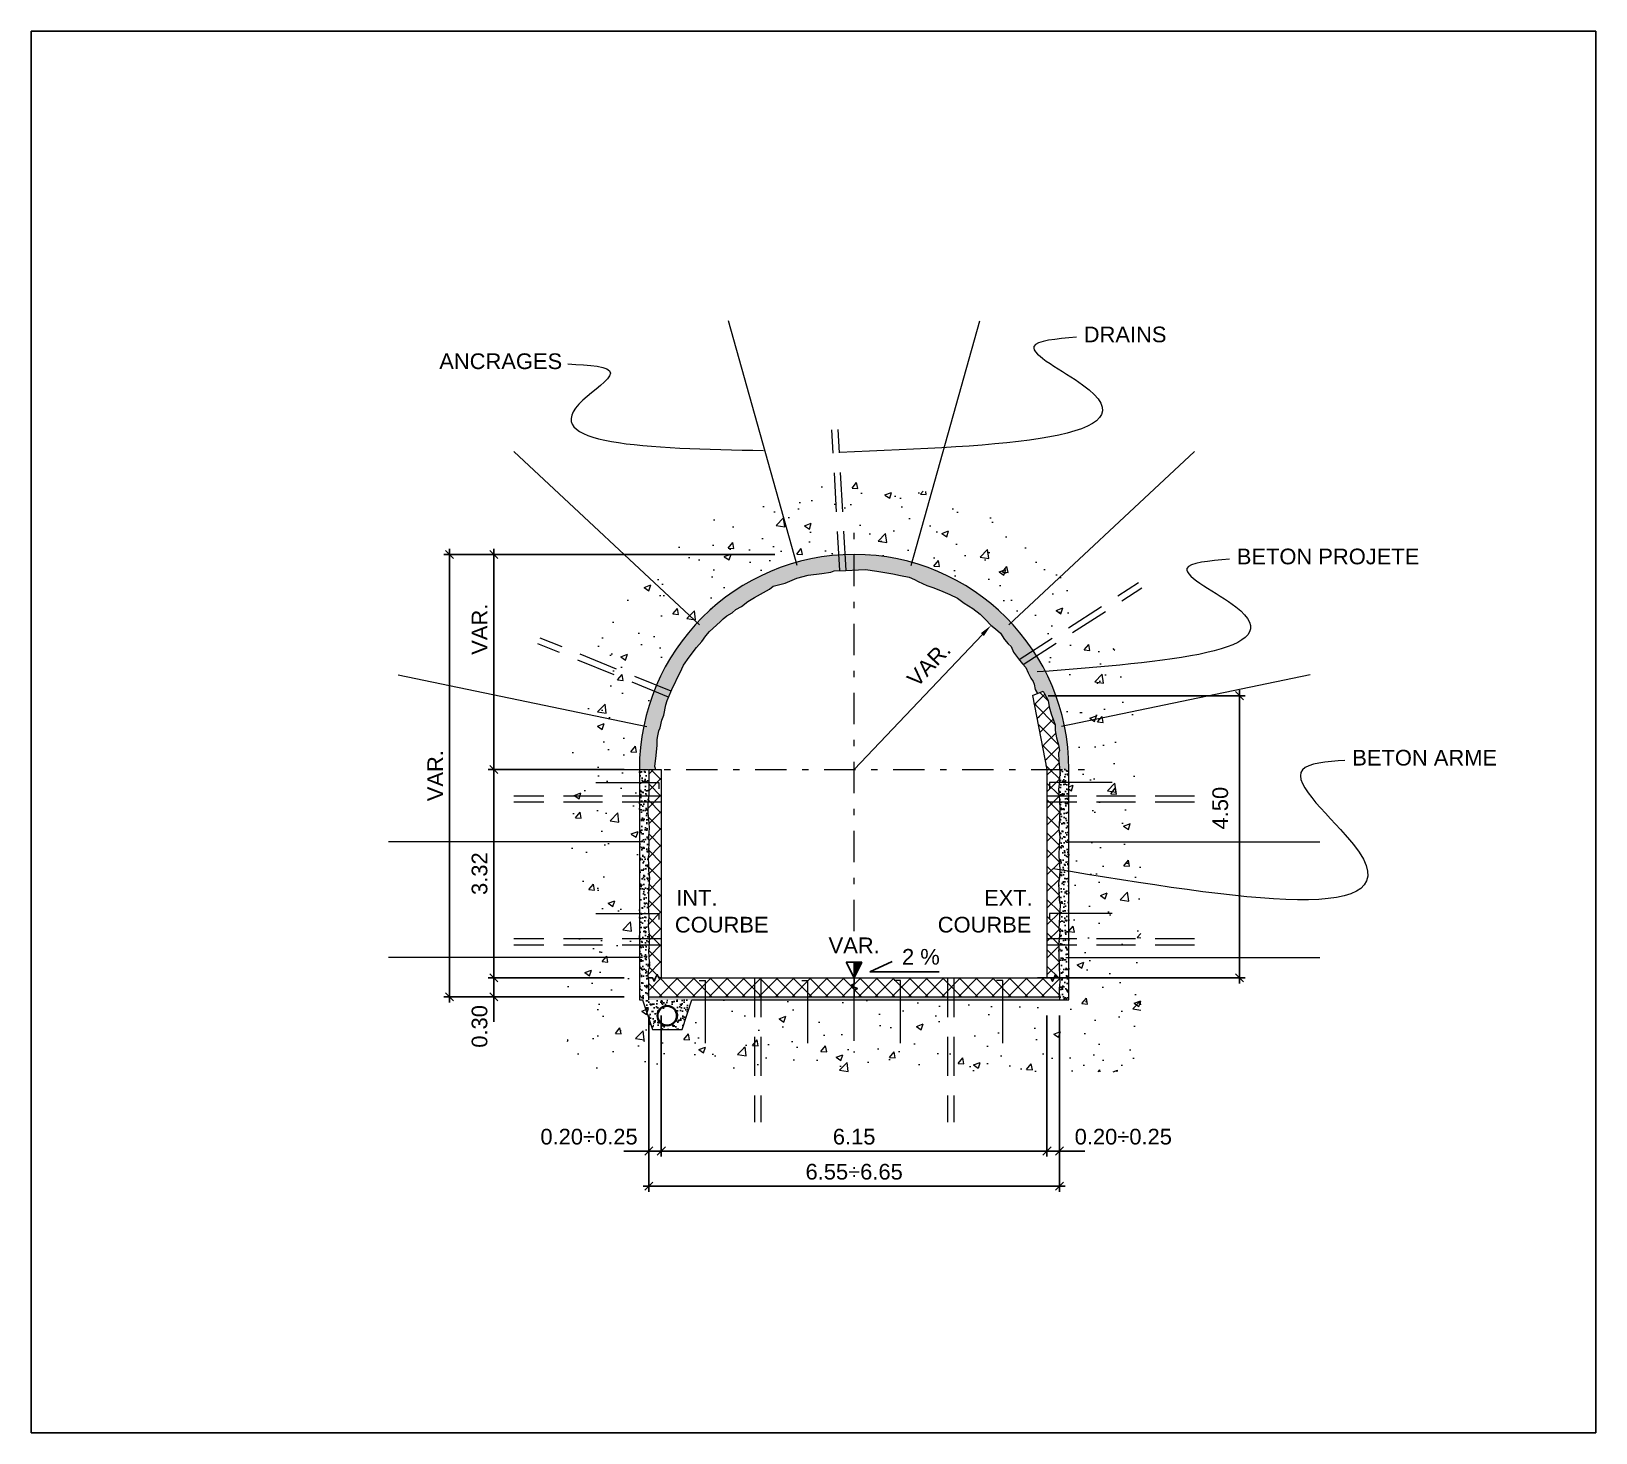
# Model space of a CAD drawing. Header units: millimetres. Extents: x -229 to 63875, y -200 to 109542.
# Drawn here: x 198.67 to 223.62, y 125.44 to 147.78 of the extents above; entities that cross this region are included whole.
import ezdxf
from ezdxf.enums import TextEntityAlignment as Align

# ---------------------------------------------------------------- set-up
doc = ezdxf.new("R2010")
doc.units = ezdxf.units.MM
for name, pattern in [('NASCOSTA', [9.525, 6.35, -3.175]), ('TRATTEGGIATA2', [0.375, 0.25, -0.125]), ('TRATTOPUNTO', [1, 0.5, -0.25, 0, -0.25])]:
    doc.linetypes.add(name, pattern=pattern)
for name, color, linetype in [('coordinate', 2, 'Continuous'), ('DIME', 6, 'Continuous'), ('LIN010CO', 2, 'Continuous'), ('LIN018CO', 6, 'Continuous'), ('LIN018TR', 6, 'NASCOSTA'), ('LIN035CO', 1, 'Continuous'), ('LIN050CO', 3, 'Continuous'), ('TEXT035', 1, 'Continuous')]:
    doc.layers.add(name, color=color, linetype=linetype)
doc.layers.add('no_plot', color=5, linetype='Continuous', plot=False)
doc.styles.add('ARIAL', font='arial.ttf')
doc.linetypes.add('ROCK', pattern='A,0.25,-0.18,["<",Standard,S=0.18,R=90,X=0,Y=-0.09],0,["-",Standard,S=0.18,R=45,X=-0.111213,Y=-0.238491],0.25', length=0.68)
doc.dimstyles.new('100', dxfattribs={"dimtxt": 0.5, "dimasz": 0.4, "dimexe": 0, "dimexo": 0.5, "dimgap": 0.2, "dimtad": 1, "dimzin": 4, "dimdsep": 46, "dimtxsty": 'ARIAL', "dimblk1": 'LINE', "dimblk2": 'LINE', "dimsah": 1, "dimcen": 2.5, "dimclrd": 6, "dimclre": 6, "dimclrt": 1, "dimadec": 0, "dimazin": 0, "dimtfac": 1, "dimtmove": 2, "dimatfit": 3, "dimldrblk": 'LINE', "dimfxl": 1, "dimtvp": 1, "dimtolj": 1, "dimtzin": 0, "dimarcsym": 0})
pattern_1 = [(315, (-12487.92371, -21578.50377), (0.1325825215, 0.1325825215), []), (45, (-12487.92371, -21578.50377), (-0.1325825215, 0.1325825215), [])]
pattern_2 = [(37.5, (-12487.92371, -21578.50377), (-0.0037796015, 0.11560942614), [0, -0.0912, 0, -0.102, 0, -0.0975]), (7.5, (-12487.92371, -21578.50377), (0.1061866023, 0.1693287639), [0, -0.0492, 0, -0.0822, 0, -0.0315]), (327.5, (-12487.99751, -21578.50377), (0.1868485117, 0.0003395432), [0, -0.03, 0, -0.108, 0, -0.141]), (317.5, (-12487.99751, -21578.50377), (0.1803675963, 0.0526605339), [0, -0.015, 0, -0.0708, 0, -0.081])]

msp = doc.modelspace()

# ---------------------------------------------------------------- texts
at = {"layer": 'coordinate', "color": 1, "lineweight": 0, "style": 'ARIAL'}
for s, p in [('DRAINS', (215.4572, 142.8241)), ('BETON PROJETE', (217.89797, 139.28486)), ('INT.', (208.95764, 133.84342)), ('COURBE', (208.93727, 133.41588))]:
    msp.add_text(s, height=0.25, dxfattribs=at).set_placement(p)
for s, p in [('EXT.', (214.64331, 133.84342)), ('COURBE', (214.62294, 133.41588))]:
    msp.add_text(s, height=0.25, dxfattribs=at).set_placement(p, align=Align.RIGHT)
at = {"layer": 'TEXT035', "style": 'ARIAL'}
for s, p in [('ANCRAGES', (205.18013, 142.397)), ('BETON ARME', (219.73963, 136.07742))]:
    msp.add_text(s, height=0.25, dxfattribs=at).set_placement(p)
msp.add_text('2 %', height=0.25, dxfattribs=at).set_placement((213.16124, 132.9038), align=Align.RIGHT)

# ---------------------------------------------------------------- blocks, each defined once
blk = doc.blocks.new('LINE')
for p, q in [((-1.6, 0), (0.45, 0)), ((0, 0.45), (0, -0.45))]:
    blk.add_line(p, q)
at = {"color": 3}
blk.add_line((-0.32, -0.32), (0.32, 0.32), dxfattribs=at)
blk = doc.blocks.new('*D7')
at = {"layer": 'Defpoints', "color": 0, "linetype": 'Continuous', "transparency": 16777216}
for p in [(214.638, 137.191), (214.472, 132.691), (217.943, 132.691)]:
    blk.add_point(p, dxfattribs=at)
at = {"layer": 'DIME', "color": 6, "linetype": 'Continuous', "lineweight": -2, "transparency": 16777216}
for p, q in [((214.888, 137.191), (217.943, 137.191)), ((217.943, 136.991), (217.943, 132.891)), ((214.722, 132.691), (217.943, 132.691))]:
    blk.add_line(p, q, dxfattribs=at)
at = {"layer": 'DIME', "color": 6, "linetype": 'Continuous', "lineweight": -2, "transparency": 16777216, "xscale": 0.2, "yscale": 0.2, "zscale": 0.2}
for p, rotation in [((217.943, 137.191), 90), ((217.943, 132.691), 270)]:
    blk.add_blockref('LINE', p, dxfattribs=dict(at, rotation=rotation))
at = {"layer": 'DIME', "color": 1, "linetype": 'Continuous', "lineweight": 0, "transparency": 16777216, "insert": (217.635, 135.398), "char_height": 0.25, "attachment_point": 5, "rotation": 90, "style": 'ARIAL'}
blk.add_mtext('\\A1;4.50', dxfattribs=at)
blk = doc.blocks.new('LIVELLI1')
at = {"layer": 'LIN018CO'}
blk.add_solid([(0, 0.25), (0, 0), (0.125, 0.25)], dxfattribs=at)
at = {"layer": 'LIN035CO'}
for p, q in [((-0.125, 0.25), (0.125, 0.25)), ((0, 0), (-0.125, 0.25)), ((0, 0), (0, 0.25)), ((0, 0), (0.125, 0.25))]:
    blk.add_line(p, q, dxfattribs=at)
at = {"layer": 'TEXT035', "style": 'ARIAL'}
blk.add_attdef('VALORE', text='', height=0.25, dxfattribs=at).set_placement((0, 0.395), align=Align.CENTER)
blk = doc.blocks.new('*D8')
at = {"layer": 'Defpoints', "color": 0, "linetype": 'Continuous', "transparency": 16777216}
for p in [(206.051, 139.441), (210.782, 139.441), (208, 136.016)]:
    blk.add_point(p, dxfattribs=at)
at = {"layer": 'DIME', "color": 6, "linetype": 'Continuous', "lineweight": -2, "transparency": 16777216}
for p, q in [((210.532, 139.441), (206.051, 139.441)), ((206.051, 136.216), (206.051, 139.241)), ((207.75, 136.016), (206.051, 136.016))]:
    blk.add_line(p, q, dxfattribs=at)
at = {"layer": 'DIME', "color": 6, "linetype": 'Continuous', "lineweight": -2, "transparency": 16777216, "xscale": 0.2, "yscale": 0.2, "zscale": 0.2}
for p, rotation in [((206.051, 139.441), 90), ((206.051, 136.016), 270)]:
    blk.add_blockref('LINE', p, dxfattribs=dict(at, rotation=rotation))
at = {"layer": 'DIME', "color": 1, "linetype": 'Continuous', "lineweight": 0, "transparency": 16777216, "insert": (205.823, 138.25), "char_height": 0.25, "attachment_point": 5, "rotation": 90, "style": 'ARIAL'}
blk.add_mtext('\\A1;VAR.', dxfattribs=at)
blk = doc.blocks.new('*D9')
at = {"layer": 'Defpoints', "color": 0, "linetype": 'Continuous', "transparency": 16777216}
for p in [(208.521, 132.341), (208.721, 132.341), (208.721, 129.933)]:
    blk.add_point(p, dxfattribs=at)
at = {"layer": 'DIME', "color": 6, "linetype": 'Continuous', "lineweight": -2, "transparency": 16777216}
for p, q in [((208.521, 132.091), (208.521, 129.933)), ((208.721, 132.091), (208.721, 129.933)), ((208.321, 129.933), (208.121, 129.933)), ((208.521, 129.933), (208.721, 129.933)), ((208.921, 129.933), (209.121, 129.933))]:
    blk.add_line(p, q, dxfattribs=at)
at = {"layer": 'DIME', "color": 6, "linetype": 'Continuous', "lineweight": -2, "transparency": 16777216, "xscale": 0.2, "yscale": 0.2, "zscale": 0.2}
blk.add_blockref('LINE', (208.521, 129.933), dxfattribs=at)
at = {"layer": 'DIME', "color": 6, "linetype": 'Continuous', "lineweight": -2, "transparency": 16777216, "xscale": 0.2, "yscale": 0.2, "zscale": 0.2, "rotation": 180}
blk.add_blockref('LINE', (208.721, 129.933), dxfattribs=at)
at = {"layer": 'DIME', "color": 1, "linetype": 'Continuous', "lineweight": 0, "transparency": 16777216, "insert": (207.568, 130.16), "char_height": 0.25, "attachment_point": 5, "style": 'ARIAL'}
blk.add_mtext('\\A1;0.20{\\fArial|b0|i0|c0|p32;÷0.25}', dxfattribs=at)
blk = doc.blocks.new('*D10')
at = {"layer": 'Defpoints', "color": 0, "linetype": 'Continuous', "transparency": 16777216}
for p in [(206.051, 132.691), (208.378, 132.691), (208.378, 132.391)]:
    blk.add_point(p, dxfattribs=at)
at = {"layer": 'DIME', "color": 6, "linetype": 'Continuous', "lineweight": -2, "transparency": 16777216}
for p, q in [((206.051, 132.891), (206.051, 133.091)), ((208.128, 132.691), (206.051, 132.691)), ((206.051, 132.391), (206.051, 132.691)), ((208.128, 132.391), (206.051, 132.391)), ((206.051, 132.191), (206.051, 131.991))]:
    blk.add_line(p, q, dxfattribs=at)
at = {"layer": 'DIME', "color": 6, "linetype": 'Continuous', "lineweight": -2, "transparency": 16777216, "xscale": 0.2, "yscale": 0.2, "zscale": 0.2}
for p, rotation in [((206.051, 132.691), 270), ((206.051, 132.391), 90)]:
    blk.add_blockref('LINE', p, dxfattribs=dict(at, rotation=rotation))
at = {"layer": 'DIME', "color": 1, "linetype": 'Continuous', "lineweight": 0, "transparency": 16777216, "insert": (205.823, 131.919), "char_height": 0.25, "attachment_point": 5, "rotation": 90, "style": 'ARIAL'}
blk.add_mtext('\\A1;0.30', dxfattribs=at)
blk = doc.blocks.new('*D11')
at = {"layer": 'Defpoints', "color": 0, "linetype": 'Continuous', "transparency": 16777216}
for p in [(210.782, 139.441), (205.341, 132.391), (208.378, 132.391)]:
    blk.add_point(p, dxfattribs=at)
at = {"layer": 'DIME', "color": 6, "linetype": 'Continuous', "lineweight": -2, "transparency": 16777216}
for p, q in [((210.532, 139.441), (205.341, 139.441)), ((205.341, 139.241), (205.341, 132.591)), ((208.128, 132.391), (205.341, 132.391))]:
    blk.add_line(p, q, dxfattribs=at)
at = {"layer": 'DIME', "color": 6, "linetype": 'Continuous', "lineweight": -2, "transparency": 16777216, "xscale": 0.2, "yscale": 0.2, "zscale": 0.2}
for p, rotation in [((205.341, 139.441), 90), ((205.341, 132.391), 270)]:
    blk.add_blockref('LINE', p, dxfattribs=dict(at, rotation=rotation))
at = {"layer": 'DIME', "color": 1, "linetype": 'Continuous', "lineweight": 0, "transparency": 16777216, "insert": (205.116, 135.916), "char_height": 0.25, "attachment_point": 5, "rotation": 90, "style": 'ARIAL'}
blk.add_mtext('\\A1;VAR.', dxfattribs=at)
blk = doc.blocks.new('*D12')
at = {"layer": 'Defpoints', "color": 0, "linetype": 'Continuous', "transparency": 16777216}
for p in [(206.051, 136.016), (208.378, 136.016), (208.378, 132.691)]:
    blk.add_point(p, dxfattribs=at)
at = {"layer": 'DIME', "color": 6, "linetype": 'Continuous', "lineweight": -2, "transparency": 16777216}
for p, q in [((208.128, 136.016), (206.051, 136.016)), ((206.051, 132.891), (206.051, 135.816)), ((208.128, 132.691), (206.051, 132.691))]:
    blk.add_line(p, q, dxfattribs=at)
at = {"layer": 'DIME', "color": 6, "linetype": 'Continuous', "lineweight": -2, "transparency": 16777216, "xscale": 0.2, "yscale": 0.2, "zscale": 0.2}
for p, rotation in [((206.051, 136.016), 90), ((206.051, 132.691), 270)]:
    blk.add_blockref('LINE', p, dxfattribs=dict(at, rotation=rotation))
at = {"layer": 'DIME', "color": 1, "linetype": 'Continuous', "lineweight": 0, "transparency": 16777216, "insert": (205.823, 134.354), "char_height": 0.25, "attachment_point": 5, "rotation": 90, "style": 'ARIAL'}
blk.add_mtext('\\A1;3.32', dxfattribs=at)
blk = doc.blocks.new('*D13')
at = {"layer": 'Defpoints', "color": 0, "linetype": 'Continuous', "transparency": 16777216}
for p in [(208.521, 132.341), (215.072, 132.341), (215.072, 129.374)]:
    blk.add_point(p, dxfattribs=at)
at = {"layer": 'DIME', "color": 6, "linetype": 'Continuous', "lineweight": -2, "transparency": 16777216}
for p, q in [((208.521, 132.091), (208.521, 129.374)), ((215.072, 132.091), (215.072, 129.374)), ((208.721, 129.374), (214.872, 129.374))]:
    blk.add_line(p, q, dxfattribs=at)
at = {"layer": 'DIME', "color": 6, "linetype": 'Continuous', "lineweight": -2, "transparency": 16777216, "xscale": 0.2, "yscale": 0.2, "zscale": 0.2, "rotation": 180}
blk.add_blockref('LINE', (208.521, 129.374), dxfattribs=at)
at = {"layer": 'DIME', "color": 6, "linetype": 'Continuous', "lineweight": -2, "transparency": 16777216, "xscale": 0.2, "yscale": 0.2, "zscale": 0.2}
blk.add_blockref('LINE', (215.072, 129.374), dxfattribs=at)
at = {"layer": 'DIME', "color": 1, "linetype": 'Continuous', "lineweight": 0, "transparency": 16777216, "insert": (211.796, 129.601), "char_height": 0.25, "attachment_point": 5, "style": 'ARIAL'}
blk.add_mtext('\\A1;6.55{\\fArial|b0|i0|c0|p32;÷6.65}', dxfattribs=at)
blk = doc.blocks.new('*D14')
at = {"layer": 'Defpoints', "color": 0, "linetype": 'Continuous', "transparency": 16777216}
for p in [(208.721, 132.341), (214.871, 132.341), (214.871, 129.933)]:
    blk.add_point(p, dxfattribs=at)
at = {"layer": 'DIME', "color": 6, "linetype": 'Continuous', "lineweight": -2, "transparency": 16777216}
for p, q in [((208.721, 132.091), (208.721, 129.933)), ((214.871, 132.091), (214.871, 129.933)), ((208.921, 129.933), (214.671, 129.933))]:
    blk.add_line(p, q, dxfattribs=at)
at = {"layer": 'DIME', "color": 6, "linetype": 'Continuous', "lineweight": -2, "transparency": 16777216, "xscale": 0.2, "yscale": 0.2, "zscale": 0.2, "rotation": 180}
blk.add_blockref('LINE', (208.721, 129.933), dxfattribs=at)
at = {"layer": 'DIME', "color": 6, "linetype": 'Continuous', "lineweight": -2, "transparency": 16777216, "xscale": 0.2, "yscale": 0.2, "zscale": 0.2}
blk.add_blockref('LINE', (214.871, 129.933), dxfattribs=at)
at = {"layer": 'DIME', "color": 1, "linetype": 'Continuous', "lineweight": 0, "transparency": 16777216, "insert": (211.796, 130.16), "char_height": 0.25, "attachment_point": 5, "style": 'ARIAL'}
blk.add_mtext('\\A1;6.15', dxfattribs=at)
blk = doc.blocks.new('*D15')
at = {"layer": 'Defpoints', "color": 0, "linetype": 'Continuous', "transparency": 16777216}
for p in [(213.978, 138.31), (211.796, 136.016)]:
    blk.add_point(p, dxfattribs=at)
at = {"layer": 'LIN018CO', "color": 6, "linetype": 'Continuous', "lineweight": -2, "transparency": 16777216}
blk.add_line((211.796, 136.016), (213.84, 138.165), dxfattribs=at)
at = {"layer": 'LIN018CO', "color": 6, "linetype": 'Continuous', "transparency": 16777216}
blk.add_solid([(213.816, 138.188), (213.864, 138.142), (213.978, 138.31)], dxfattribs=at)
at = {"layer": 'LIN018CO', "color": 1, "linetype": 'Continuous', "lineweight": 0, "transparency": 16777216, "insert": (212.986, 137.693), "char_height": 0.25, "attachment_point": 5, "rotation": 46.4253, "style": 'ARIAL'}
blk.add_mtext('\\A1;VAR.', dxfattribs=at)
blk = doc.blocks.new('*D16')
at = {"layer": 'Defpoints', "color": 0, "linetype": 'Continuous', "transparency": 16777216}
for p in [(214.871, 131.196), (215.072, 131.196), (215.072, 129.933)]:
    blk.add_point(p, dxfattribs=at)
at = {"layer": 'DIME', "color": 6, "linetype": 'Continuous', "lineweight": -2, "transparency": 16777216}
for p, q in [((214.871, 130.946), (214.871, 129.933)), ((215.072, 130.946), (215.072, 129.933)), ((214.671, 129.933), (214.471, 129.933)), ((214.871, 129.933), (215.072, 129.933)), ((215.272, 129.933), (215.472, 129.933))]:
    blk.add_line(p, q, dxfattribs=at)
at = {"layer": 'DIME', "color": 6, "linetype": 'Continuous', "lineweight": -2, "transparency": 16777216, "xscale": 0.2, "yscale": 0.2, "zscale": 0.2}
blk.add_blockref('LINE', (214.871, 129.933), dxfattribs=at)
at = {"layer": 'DIME', "color": 6, "linetype": 'Continuous', "lineweight": -2, "transparency": 16777216, "xscale": 0.2, "yscale": 0.2, "zscale": 0.2, "rotation": 180}
blk.add_blockref('LINE', (215.072, 129.933), dxfattribs=at)
at = {"layer": 'DIME', "color": 1, "linetype": 'Continuous', "lineweight": 0, "transparency": 16777216, "insert": (216.088, 130.16), "char_height": 0.25, "attachment_point": 5, "style": 'ARIAL'}
blk.add_mtext('\\A1;0.20{\\fArial|b0|i0|c0|p32;÷0.25}', dxfattribs=at)

# ---------------------------------------------------------------- dimensions: what is measured, and where the dimension line sits
at = {"layer": 'DIME', "linetype": 'Continuous', "lineweight": 0}
for base, p1, p2, text, picture, middle in [((205.34113, 132.39133), (210.78236, 139.44133), (208.3778, 132.39133), 'VAR.', '*D11', (205.11613, 135.91633)), ((206.05064, 136.01633), (208.3778, 132.69133), (208.3778, 136.01633), '3.32', '*D12', (205.82291, 134.35383))]:
    dim = msp.add_linear_dim(base=base, p1=p1, p2=p2, angle=90, text=text, dimstyle='100', override={"dimscale": 0.5, "dimdec": 4}, dxfattribs=at)
    dim.commit()
    dim.dimension.update_dxf_attribs({"geometry": picture, "text_midpoint": middle})
for base, p1, p2, text, picture, middle in [((206.05064, 139.44133), (208.00042, 136.01633), (210.78236, 139.44133), 'VAR.', '*D8', (205.82291, 138.24986)), ((206.05064, 132.69133), (208.3778, 132.39133), (208.3778, 132.69133), '0.30', '*D10', (205.82291, 131.91857))]:
    dim = msp.add_linear_dim(base=base, p1=p1, p2=p2, angle=90, text=text, dimstyle='100', override={"dimscale": 0.5, "dimdec": 4}, dxfattribs=at)
    dim.commit()
    dim.dimension.update_dxf_attribs({"geometry": picture, "text_midpoint": middle, "dimtype": 160})
dim = msp.add_linear_dim(base=(217.94265, 132.69133), p1=(214.63759, 137.19133), p2=(214.47225, 132.69133), angle=90, dimstyle='100', override={"dimscale": 0.5}, dxfattribs=at)
dim.commit()
dim.dimension.update_dxf_attribs({"geometry": '*D7', "text_midpoint": (217.63542, 135.39814), "dimtype": 160})
for base, p1, p2, picture, middle in [((208.72094, 129.93256), (208.52058, 132.34133), (208.72094, 132.34133), '*D9', (207.56806, 130.1602)), ((215.07233, 129.93256), (214.87094, 131.1961), (215.07233, 131.1961), '*D16', (216.08782, 130.1602))]:
    dim = msp.add_linear_dim(base=base, p1=p1, p2=p2, text='0.20{\\fArial|b0|i0|c0|p32;÷0.25}', dimstyle='100', override={"dimscale": 0.5, "dimdec": 4}, dxfattribs=at)
    dim.commit()
    dim.dimension.update_dxf_attribs({"geometry": picture, "text_midpoint": middle, "dimtype": 160})
for base, p1, p2, text, picture, middle in [((215.07233, 129.37355), (208.52058, 132.34133), (215.07233, 132.34133), '6.55{\\fArial|b0|i0|c0|p32;÷6.65}', '*D13', (211.79645, 129.6012)), ((214.87094, 129.93256), (208.72094, 132.34133), (214.87094, 132.34133), '6.15', '*D14', (211.79594, 130.1602))]:
    dim = msp.add_linear_dim(base=base, p1=p1, p2=p2, text=text, dimstyle='100', override={"dimscale": 0.5, "dimdec": 4}, dxfattribs=at)
    dim.commit()
    dim.dimension.update_dxf_attribs({"geometry": picture, "text_midpoint": middle})
at = {"layer": 'LIN018CO', "linetype": 'Continuous', "lineweight": 0}
dim = msp.add_radius_dim(center=(211.79594, 136.01633), mpoint=(213.97811, 138.30986), text='VAR.', dimstyle='100', override={"dimscale": 0.5, "dimdec": 3}, dxfattribs=at)
dim.commit()
dim.dimension.update_dxf_attribs({"geometry": '*D15', "text_midpoint": (212.98606, 137.69275), "dimtype": 164})

# ---------------------------------------------------------------- hatches: boundary and pattern name
at = {"layer": 'LIN010CO', "linetype": 'Continuous', "lineweight": 0}
h = msp.add_hatch(dxfattribs=at)
h.set_pattern_fill('AR-CONC', color=256, scale=0.006, style=0)
h.paths.add_polyline_path([(207.22571, 136.01633), (207.22571, 131.1961), (216.36617, 131.1961), (216.36617, 136.01633, 1)])
h.paths.add_polyline_path([(215.22094, 136.01633), (215.22094, 132.34133), (208.37094, 132.34133), (208.37094, 136.01633, -1)], flags=16)
at = {"layer": 'LIN010CO'}
h = msp.add_hatch(dxfattribs=at)
h.set_pattern_fill('AR-SAND', color=256, scale=0.06, style=0)
h.set_pattern_definition(pattern_2)
h.paths.add_polyline_path([(211.79594, 139.44133), (211.79594, 139.19473), (211.86392, 139.19854), (211.97695, 139.20187), (212.15789, 139.17577), (212.41498, 139.1317), (212.53397, 139.10382), (212.67102, 139.07747), (212.75617, 139.04517), (212.81651, 139.00969), (212.95293, 138.94895), (213.04917, 138.9136), (213.17082, 138.86753), (213.32076, 138.80612), (213.44337, 138.74648), (213.55096, 138.66712), (213.68772, 138.57908), (213.80598, 138.48996), (213.89254, 138.40675), (213.97454, 138.31246), (214.05216, 138.25582), (214.12803, 138.18871), (214.19221, 138.08428), (214.25324, 138.01593), (214.30109, 137.97218), (214.33865, 137.88564), (214.41787, 137.78004), (214.48024, 137.70014), (214.53169, 137.63777), (214.57147, 137.55345), (214.61369, 137.46903), (214.65123, 137.41784), (214.6676, 137.37654), (214.68426, 137.28907), (214.71854, 137.2248), (214.8114, 137.2632), (214.8282, 137.23171), (214.8878, 137.11505), (214.90472, 137.01161), (214.93995, 136.90201), (214.97609, 136.79931), (215.00305, 136.72688), (215.00124, 136.63479), (215.02515, 136.51922), (215.05323, 136.40507), (215.06933, 136.31511), (215.05372, 136.27351), (215.05787, 136.14691), (215.07204, 136.01633), (215.22094, 136.01633, 0.41421356)])
h.paths.add_polyline_path([(211.79594, 139.44133, 0.41421356), (208.37094, 136.01633), (208.62709, 136.01633), (208.62721, 136.03006), (208.61713, 136.0603), (208.64119, 136.23836), (208.65537, 136.40447), (208.65351, 136.48455), (208.65754, 136.52619), (208.67887, 136.63127), (208.69991, 136.67687), (208.73115, 136.79985), (208.76345, 136.88261), (208.79093, 137.04351), (208.81212, 137.11617), (208.90363, 137.32424), (208.93775, 137.38491), (208.97399, 137.46882), (209.02221, 137.55783), (209.07722, 137.67847), (209.16354, 137.80371), (209.28289, 137.95921), (209.36522, 138.05492), (209.42856, 138.14247), (209.49145, 138.21342), (209.66145, 138.36658), (209.70891, 138.41768), (209.76554, 138.46582), (209.85227, 138.51283), (209.90952, 138.56244), (210.00023, 138.61323), (210.09805, 138.68953), (210.20458, 138.75824), (210.44721, 138.89109), (210.50559, 138.93599), (210.69809, 138.98583), (210.88113, 139.06508), (211.06514, 139.11403), (211.27922, 139.13921), (211.42178, 139.15745), (211.47491, 139.18235), (211.66227, 139.18724), (211.79594, 139.19473)])
at = {"layer": 'LIN010CO', "lineweight": 0}
h = msp.add_hatch(dxfattribs=at)
h.set_pattern_fill('ANSI37', color=256, scale=1.5, angle=270, style=0)
h.set_pattern_definition(pattern_1)
h.paths.add_polyline_path([(214.8282, 137.23171), (214.8114, 137.2632), (214.63759, 137.19133, -0.0053317), (214.662, 137.13046), (214.84237, 137.20397)])
h.paths.add_polyline_path([(214.8878, 137.11505), (214.84237, 137.20397), (214.662, 137.13046, -0.09295536), (214.87094, 136.01633), (215.07204, 136.01633), (215.05787, 136.14691), (215.05372, 136.27351), (215.06933, 136.31511), (215.05323, 136.40507), (215.02515, 136.51922), (215.00124, 136.63479), (215.00305, 136.72688), (214.97609, 136.79931), (214.93995, 136.90201), (214.90472, 137.01161)])
h = msp.add_hatch(dxfattribs=at)
h.set_pattern_fill('ANSI37', color=256, scale=1.5, angle=270, style=0)
h.set_pattern_definition(pattern_1)
h.paths.add_polyline_path([(214.63759, 137.19133), (214.87094, 136.01633, 0.09833579)])
at = {"layer": 'LIN010CO'}
h = msp.add_hatch(dxfattribs=at)
h.set_pattern_fill('AR-SAND', color=256, scale=0.06, style=0)
h.set_pattern_definition(pattern_2)
h.paths.add_polyline_path([(208.51186, 135.32067), (208.51005, 135.47866), (208.51914, 135.5514), (208.52691, 135.63682), (208.52887, 135.73679), (208.52508, 135.79164), (208.52706, 136.01426), (208.52638, 136.01633), (208.42096, 136.01633), (208.42692, 135.99846), (208.42505, 135.78864), (208.4288, 135.73433), (208.427, 135.64233), (208.41971, 135.56213), (208.40997, 135.48431), (208.41192, 135.31482), (208.42896, 135.15394), (208.43251, 135.07943), (208.42313, 134.95567), (208.42692, 134.82698), (208.42313, 134.74745), (208.42666, 134.67503), (208.41549, 134.62849), (208.41982, 134.47525), (208.42287, 134.39607), (208.43718, 134.2873), (208.41976, 134.0957), (208.42271, 133.90389), (208.41669, 133.8286), (208.42288, 133.75121), (208.4285, 133.66967), (208.4166, 133.5149), (208.43453, 133.37743), (208.43453, 133.23331), (208.42259, 133.13181), (208.42873, 133.01519), (208.43706, 132.89301), (208.41734, 132.81414), (208.41069, 132.73114), (208.42272, 132.63797), (208.42058, 132.34133), (208.52058, 132.34133), (208.52276, 132.64404), (208.51121, 132.73358), (208.51636, 132.79792), (208.5379, 132.88407), (208.52855, 133.02122), (208.5229, 133.12857), (208.53453, 133.22745), (208.53453, 133.38392), (208.5171, 133.51756), (208.52877, 133.66927), (208.5226, 133.75864), (208.51701, 133.8286), (208.52277, 133.90066), (208.51983, 134.09194), (208.53778, 134.28933), (208.52262, 134.40453), (208.51977, 134.47858), (208.51583, 134.61805), (208.52724, 134.66561), (208.52324, 134.74751), (208.52699, 134.82607), (208.52324, 134.95335), (208.53269, 135.07802), (208.52871, 135.16159)])
h.paths.add_polyline_path([(208.42272, 132.63797), (208.41069, 132.73114), (208.41734, 132.81414), (208.43706, 132.89301), (208.42873, 133.01519), (208.42259, 133.13181), (208.43453, 133.23331), (208.43453, 133.37743), (208.4166, 133.5149), (208.4285, 133.66967), (208.42288, 133.75121), (208.41669, 133.8286), (208.42271, 133.90389), (208.42218, 133.93871), (208.37094, 133.93871), (208.37094, 132.34133), (208.42058, 132.34133)])
h.paths.add_polyline_path([(208.43718, 134.2873), (208.42287, 134.39607), (208.41982, 134.47525), (208.41549, 134.62849), (208.42666, 134.67503), (208.42313, 134.74745), (208.42692, 134.82698), (208.42313, 134.95567), (208.43251, 135.07943), (208.42896, 135.15394), (208.41192, 135.31482), (208.40997, 135.48431), (208.41971, 135.56213), (208.427, 135.64233), (208.4288, 135.73433), (208.42505, 135.78864), (208.42692, 135.99846), (208.42096, 136.01633), (208.37094, 136.01633), (208.37094, 133.93871), (208.42218, 133.93871), (208.41976, 134.0957)])
at = {"layer": 'LIN010CO', "lineweight": 0}
h = msp.add_hatch(dxfattribs=at)
h.set_pattern_fill('ANSI37', color=256, scale=1.5, angle=270, style=0)
h.set_pattern_definition(pattern_1)
h.paths.add_polyline_path([(211.79594, 132.69133), (208.72094, 132.69133), (208.72094, 136.01633), (208.52708, 136.01633), (208.52508, 135.79164), (208.52887, 135.73679), (208.52691, 135.63682), (208.51914, 135.5514), (208.51005, 135.47866), (208.51186, 135.32067), (208.52871, 135.16159), (208.53269, 135.07802), (208.52324, 134.95335), (208.52699, 134.82607), (208.52324, 134.74751), (208.52724, 134.66561), (208.51583, 134.61805), (208.51977, 134.47858), (208.52262, 134.40453), (208.53778, 134.28933), (208.51983, 134.09194), (208.52277, 133.90066), (208.51701, 133.8286), (208.5226, 133.75864), (208.52877, 133.66927), (208.5171, 133.51756), (208.53453, 133.38392), (208.53453, 133.22745), (208.5229, 133.12857), (208.52855, 133.02122), (208.5379, 132.88407), (208.51636, 132.79792), (208.51121, 132.73358), (208.52276, 132.64404), (208.52094, 132.39133), (211.79594, 132.39133)])
h.paths.add_polyline_path([(215.06713, 132.52558), (215.07834, 132.63022), (215.06539, 132.8519), (215.05778, 133.09524), (215.05972, 133.27466), (215.07415, 133.42254), (215.06127, 133.47406), (215.08021, 133.85096), (215.06362, 133.95975), (215.05382, 134.20105), (215.07108, 134.29307), (215.07468, 134.42612), (215.06151, 134.6349), (215.06536, 134.81218), (215.07809, 134.93577), (215.0574, 135.06926), (215.07293, 135.22837), (215.07845, 135.37664), (215.07108, 135.52957), (215.05568, 135.69314), (215.06916, 135.83374), (215.07463, 135.99238), (215.07204, 136.01633), (214.87094, 136.01633), (214.87094, 132.69133), (211.79594, 132.69133), (211.79594, 132.39133), (215.07092, 132.39133)])
at = {"layer": 'LIN010CO'}
h = msp.add_hatch(dxfattribs=at)
h.set_pattern_fill('AR-SAND', color=256, scale=0.06, style=0)
h.set_pattern_definition(pattern_2)
h.paths.add_polyline_path([(215.22094, 136.01633), (215.17262, 136.01633), (215.17482, 135.99607), (215.169, 135.82723), (215.15613, 135.69305), (215.17085, 135.53667), (215.17854, 135.37719), (215.17275, 135.22165), (215.15815, 135.0721), (215.17888, 134.93834), (215.17093, 134.86109), (215.22094, 134.86109)])
h.paths.add_polyline_path([(215.17854, 135.37719), (215.17085, 135.53667), (215.15613, 135.69305), (215.169, 135.82723), (215.17482, 135.99607), (215.17262, 136.01633), (215.07204, 136.01633), (215.07463, 135.99238), (215.06916, 135.83374), (215.05568, 135.69314), (215.07108, 135.52957), (215.07845, 135.37664), (215.07293, 135.22837), (215.0574, 135.06926), (215.07809, 134.93577), (215.06536, 134.81218), (215.06151, 134.6349), (215.07468, 134.42612), (215.07108, 134.29307), (215.05382, 134.20105), (215.06362, 133.95975), (215.08021, 133.85096), (215.06127, 133.47406), (215.07415, 133.42254), (215.05972, 133.27466), (215.05778, 133.09524), (215.06539, 132.8519), (215.07834, 132.63022), (215.06713, 132.52558), (215.07233, 132.34133), (215.17237, 132.34133), (215.16728, 132.52164), (215.17865, 132.62779), (215.1653, 132.85638), (215.1578, 133.09626), (215.15967, 133.26925), (215.17536, 133.43003), (215.16189, 133.48389), (215.18059, 133.85605), (215.16331, 133.96934), (215.1542, 134.19377), (215.17083, 134.28243), (215.17476, 134.42792), (215.16158, 134.63696), (215.16525, 134.80597), (215.17888, 134.93834), (215.15815, 135.0721), (215.17275, 135.22165)])
h.paths.add_polyline_path([(215.22094, 134.86109), (215.17093, 134.86109), (215.16525, 134.80597), (215.16158, 134.63696), (215.17476, 134.42792), (215.17083, 134.28243), (215.1542, 134.19377), (215.16331, 133.96934), (215.16798, 133.93871), (215.22094, 133.93871)])
h.paths.add_polyline_path([(215.22094, 133.93871), (215.16798, 133.93871), (215.18059, 133.85605), (215.16189, 133.48389), (215.17536, 133.43003), (215.15967, 133.26925), (215.1578, 133.09626), (215.1653, 132.85638), (215.17865, 132.62779), (215.16728, 132.52164), (215.17237, 132.34133), (215.22094, 132.34133)])
h = msp.add_hatch(dxfattribs=at)
h.set_pattern_fill('AR-SAND', color=256, scale=0.06, style=0)
h.set_pattern_definition([(37.5, (-12487.92371, -21578.50377), (-0.0037796015, 0.11560942614), [0, -0.0912, 0, -0.102, 0, -0.0975]), (7.5, (-12487.92371, -21578.50377), (0.1061866023, 0.1693287639), [0, -0.0492, 0, -0.0822, 0, -0.0315]), (327.5, (-12487.99751, -21578.50377), (0.1868485117, 0.0003395432), [0, -0.03, 0, -0.108, 0, -0.141]), (317.5, (-12487.99751, -21578.50377), (0.1803675963, 0.0526605339), [0, -0.015, 0, -0.0708, 0, -0.081])])
h.paths.add_polyline_path([(209.20841, 132.34133), (208.42094, 132.34133), (208.57834, 131.86949), (209.05101, 131.86949)])
h.paths.add_polyline_path([(208.97468, 132.08933, -1), (208.65468, 132.08933, -1)], flags=16)
h = msp.add_hatch(dxfattribs=at)
h.set_pattern_fill('AR-SAND', color=256, scale=0.04, style=0)
h.set_pattern_definition([(37.5, (-12487.923714, -21578.50377), (-0.00251973432, 0.07707295076), [0, -0.0608, 0, -0.068, 0, -0.065]), (7.5, (-12487.92371, -21578.50377), (0.0707910682, 0.1128858426), [0, -0.0328, 0, -0.0548, 0, -0.021]), (327.5, (-12487.972914, -21578.50377), (0.12456567447, 0.00022636214), [0, -0.02, 0, -0.072, 0, -0.094]), (317.5, (-12487.97291, -21578.50377), (0.1202450642, 0.0351070226), [0, -0.01, 0, -0.0472, 0, -0.054])])
h.paths.add_polyline_path([(215.07092, 132.39133), (211.79594, 132.39133), (211.79594, 132.34133), (215.07233, 132.34133)])
h.paths.add_polyline_path([(211.79594, 132.39133), (208.52094, 132.39133), (208.52058, 132.34133), (211.79594, 132.34133)])

# ---------------------------------------------------------------- linework, layer by layer
at = {"layer": 'DIME', "linetype": 'Continuous', "lineweight": 0}
for points in [[(215.34035, 142.90585), (214.66237, 142.75725), (215.43944, 142.14737), (211.56247, 141.06869)], [(207.231, 142.47876), (207.90898, 142.33015), (207.47095, 141.90358), (210.35268, 141.09808)], [(217.78112, 139.36662), (217.10314, 139.21801), (217.88021, 138.60814), (214.71282, 137.56928)], [(219.62278, 136.15917), (218.9448, 136.01056), (219.76101, 134.81639), (214.9695, 134.43244)]]:
    msp.add_spline(points, degree=3, dxfattribs=at)
at = {"layer": 'LIN010CO', "linetype": 'TRATTEGGIATA2', "lineweight": 0, "ltscale": 2.5}
for p, q in [((211.56804, 139.18478), (211.44204, 141.42977)), ((211.66804, 139.18756), (211.54189, 141.43538)), ((214.42593, 137.76711), (216.3316, 138.99264)), ((214.4894, 137.68903), (216.38569, 138.90853)), ((208.83535, 137.16899), (206.75352, 138.01748)), ((208.87562, 137.26056), (206.79126, 138.11009)), ((208.72094, 135.59133), (206.37094, 135.59133)), ((208.72094, 135.49133), (206.37094, 135.49133)), ((217.22094, 135.59133), (214.87094, 135.59133)), ((217.22094, 135.49133), (214.87094, 135.49133)), ((208.72094, 133.31261), (206.37094, 133.31261)), ((217.22094, 133.31261), (214.87094, 133.31261)), ((208.72094, 133.21261), (206.37094, 133.21261)), ((217.22094, 133.21261), (214.87094, 133.21261)), ((210.20844, 132.69133), (210.20844, 130.39133)), ((210.30844, 132.69133), (210.30844, 130.39133)), ((213.28344, 132.69133), (213.28344, 130.39133)), ((213.38344, 132.69133), (213.38344, 130.39133))]:
    msp.add_line(p, q, dxfattribs=at)
at = {"layer": 'LIN010CO'}
msp.add_circle((208.81468, 132.08933), 0.15, dxfattribs=at)
at = {"layer": 'LIN018CO'}
for p, q in [((212.40337, 132.95514), (212.04601, 132.78767)), ((212.04601, 132.78767), (213.15213, 132.78767))]:
    msp.add_line(p, q, dxfattribs=at)
at = {"layer": 'LIN018CO', "lineweight": 0}
msp.add_line((208.52094, 132.39133), (215.07092, 132.39133), dxfattribs=at)
at = {"layer": 'LIN018CO', "lineweight": 0, "flags": 128}
for points in [[(208.62709, 136.01633), (208.62721, 136.03006), (208.61713, 136.0603), (208.64119, 136.23836), (208.65537, 136.40447), (208.65351, 136.48455), (208.65754, 136.52619), (208.67887, 136.63127), (208.69991, 136.67687), (208.73115, 136.79985), (208.76345, 136.88261), (208.79093, 137.04351), (208.81212, 137.11617), (208.90363, 137.32424), (208.93775, 137.38491), (208.97399, 137.46882), (209.02221, 137.55783), (209.07722, 137.67847), (209.16354, 137.80371), (209.28289, 137.95921), (209.36522, 138.05492), (209.42856, 138.14247), (209.49145, 138.21342), (209.66145, 138.36658), (209.70891, 138.41768), (209.76554, 138.46582), (209.85227, 138.51283), (209.90952, 138.56244), (210.00023, 138.61323), (210.09805, 138.68953), (210.20458, 138.75824), (210.44721, 138.89109), (210.50559, 138.93599), (210.69809, 138.98583), (210.88113, 139.06508), (211.06514, 139.11403), (211.27922, 139.13921), (211.42178, 139.15745), (211.47491, 139.18235), (211.66227, 139.18724), (211.86392, 139.19854), (211.97695, 139.20187), (212.15789, 139.17577), (212.41498, 139.1317), (212.53397, 139.10382), (212.67102, 139.07747), (212.75617, 139.04517), (212.81651, 139.00969), (212.95293, 138.94895), (213.04917, 138.9136), (213.17082, 138.86753), (213.32076, 138.80612), (213.44337, 138.74648), (213.55096, 138.66712), (213.68772, 138.57908), (213.80598, 138.48996), (213.89254, 138.40675), (213.97454, 138.31246), (214.05216, 138.25582), (214.12803, 138.18871), (214.19221, 138.08428), (214.25324, 138.01593), (214.30109, 137.97218), (214.33865, 137.88564), (214.41787, 137.78004), (214.48024, 137.70014), (214.53169, 137.63777), (214.57147, 137.55345), (214.61369, 137.46903), (214.65123, 137.41784), (214.6676, 137.37654), (214.68426, 137.28907), (214.71854, 137.2248)], [(214.8114, 137.2632), (214.8282, 137.23171), (214.8878, 137.11505), (214.90472, 137.01161), (214.93995, 136.90201), (214.97609, 136.79931), (215.00305, 136.72688), (215.00124, 136.63479), (215.02515, 136.51922), (215.05323, 136.40507), (215.06933, 136.31511), (215.05372, 136.27351), (215.05787, 136.14691), (215.07463, 135.99238), (215.06916, 135.83374), (215.05568, 135.69314), (215.07108, 135.52957), (215.07845, 135.37664), (215.07293, 135.22837), (215.0574, 135.06926), (215.07809, 134.93577), (215.06536, 134.81218), (215.06151, 134.6349), (215.07468, 134.42612), (215.07108, 134.29307), (215.05382, 134.20105), (215.06362, 133.95975), (215.08021, 133.85096), (215.06127, 133.47406), (215.07415, 133.42254), (215.05972, 133.27466), (215.05778, 133.09524), (215.06539, 132.8519), (215.07834, 132.63022), (215.06713, 132.52558), (215.07233, 132.34133)], [(208.52058, 132.34133), (208.52276, 132.64404), (208.51121, 132.73358), (208.51636, 132.79792), (208.5379, 132.88407), (208.52855, 133.02122), (208.5229, 133.12857), (208.53453, 133.22745), (208.53453, 133.38392), (208.5171, 133.51756), (208.52877, 133.66927), (208.5226, 133.75864), (208.51701, 133.8286), (208.52277, 133.90066), (208.51983, 134.09194), (208.53778, 134.28933), (208.52262, 134.40453), (208.51977, 134.47858), (208.51583, 134.61805), (208.52724, 134.66561), (208.52324, 134.74751), (208.52699, 134.82607), (208.52324, 134.95335), (208.53269, 135.07802), (208.52871, 135.16159), (208.51186, 135.32067), (208.51005, 135.47866), (208.51914, 135.5514), (208.52691, 135.63682), (208.52887, 135.73679), (208.52508, 135.79164), (208.52706, 136.01426), (208.52638, 136.01633)]]:
    msp.add_lwpolyline(points, dxfattribs=at)
at = {"layer": 'LIN018CO', "ltscale": 2, "flags": 128}
for points in [[(208.72094, 132.69133), (208.68055, 132.69133), (208.65533, 132.74431), (208.63055, 132.69133), (208.60533, 132.63835), (208.58055, 132.69133), (208.51666, 132.69133)], [(215.07477, 132.69133), (215.03445, 132.69133), (215.00924, 132.74431), (214.98445, 132.69133), (214.95924, 132.63835), (214.93445, 132.69133), (214.87094, 132.69133)], [(211.79594, 132.69133), (211.79594, 132.59615), (211.74296, 132.57093), (211.79594, 132.54615), (211.84892, 132.52093), (211.79594, 132.49615), (211.79594, 132.39133)]]:
    msp.add_lwpolyline(points, dxfattribs=at)
at = {"layer": 'LIN018CO'}
msp.add_circle((208.81468, 132.08933), 0.16, dxfattribs=at)
at = {"layer": 'LIN018TR', "linetype": 'TRATTOPUNTO', "lineweight": 0}
for p, q in [((211.79594, 133.43603), (211.79594, 140.00112)), ((208.01785, 136.01633), (215.57403, 136.01633))]:
    msp.add_line(p, q, dxfattribs=at)
at = {"layer": 'LIN018TR', "linetype": 'TRATTOPUNTO', "lineweight": 0, "ltscale": 2.5}
msp.add_line((211.79594, 131.69158), (211.79594, 132.69133), dxfattribs=at)
at = {"layer": 'LIN050CO', "linetype": 'Continuous', "lineweight": 0}
for p, q in [((210.885, 139.26607), (209.79187, 143.16576)), ((212.70688, 139.26607), (213.80001, 143.16576)), ((209.32856, 138.31908), (206.36771, 141.08239)), ((214.26331, 138.31908), (217.22416, 141.08239)), ((204.52536, 137.52276), (208.49113, 136.70107)), ((219.06652, 137.52276), (215.10075, 136.70107)), ((214.63759, 137.19133), (214.8114, 137.2632)), ((214.63759, 137.19133), (214.87094, 136.01633)), ((208.52638, 136.01633), (208.72094, 136.01633)), ((208.72094, 136.01633), (208.72094, 132.69133)), ((214.87094, 136.01633), (214.87094, 132.69133)), ((207.67886, 135.80685), (208.67886, 135.80685)), ((208.67886, 135.80685), (208.67886, 135.70685)), ((214.91302, 135.80685), (214.91302, 135.70685)), ((215.91302, 135.80685), (214.91302, 135.80685)), ((208.42094, 134.86109), (204.37094, 134.86109)), ((215.17094, 134.86109), (219.22094, 134.86109)), ((207.67886, 133.72135), (208.67886, 133.72135)), ((208.67886, 133.72135), (208.67886, 133.62135)), ((214.91302, 133.72135), (214.91302, 133.62135)), ((215.91302, 133.72135), (214.91302, 133.72135)), ((208.42094, 133.01633), (204.37094, 133.01633)), ((215.17094, 133.01633), (219.22094, 133.01633)), ((208.72094, 132.69133), (214.87094, 132.69133)), ((209.32509, 132.64925), (209.42509, 132.64925)), ((209.42509, 131.64925), (209.42509, 132.64925)), ((210.95935, 132.64925), (211.05935, 132.64925)), ((211.05935, 131.64925), (211.05935, 132.64925)), ((212.53253, 132.64925), (212.43253, 132.64925)), ((212.53253, 131.64925), (212.53253, 132.64925)), ((214.16678, 132.64925), (214.06678, 132.64925)), ((214.16678, 131.64925), (214.16678, 132.64925))]:
    msp.add_line(p, q, dxfattribs=at)
at = {"layer": 'LIN050CO', "linetype": 'ROCK', "lineweight": 0, "flags": 128}
msp.add_lwpolyline([(209.20841, 132.34133), (215.22094, 132.34133), (215.22094, 136.01633, 1), (208.37094, 136.01633), (208.37094, 132.34133), (208.42094, 132.34133), (208.57834, 131.86949), (209.05101, 131.86949)], format="xyb", close=True, dxfattribs=at)
at = {"layer": 'no_plot'}
msp.add_lwpolyline([(198.67398, 147.78093), (223.62131, 147.78093), (223.62131, 125.44279), (198.67398, 125.44279)], close=True, dxfattribs=at)

# ---------------------------------------------------------------- block references
msp.add_blockref('LIVELLI1', (211.79594, 132.69133)).add_auto_attribs({'VALORE': 'VAR.'})

msp.set_redraw_order([(e.dxf.handle, doc.entitydb.next_handle()) for e in msp.query("TEXT MTEXT ATTDEF DIMENSION ARC_DIMENSION")])  # texts and dimensions are drawn at this point

doc.saveas('drawing.dxf')
